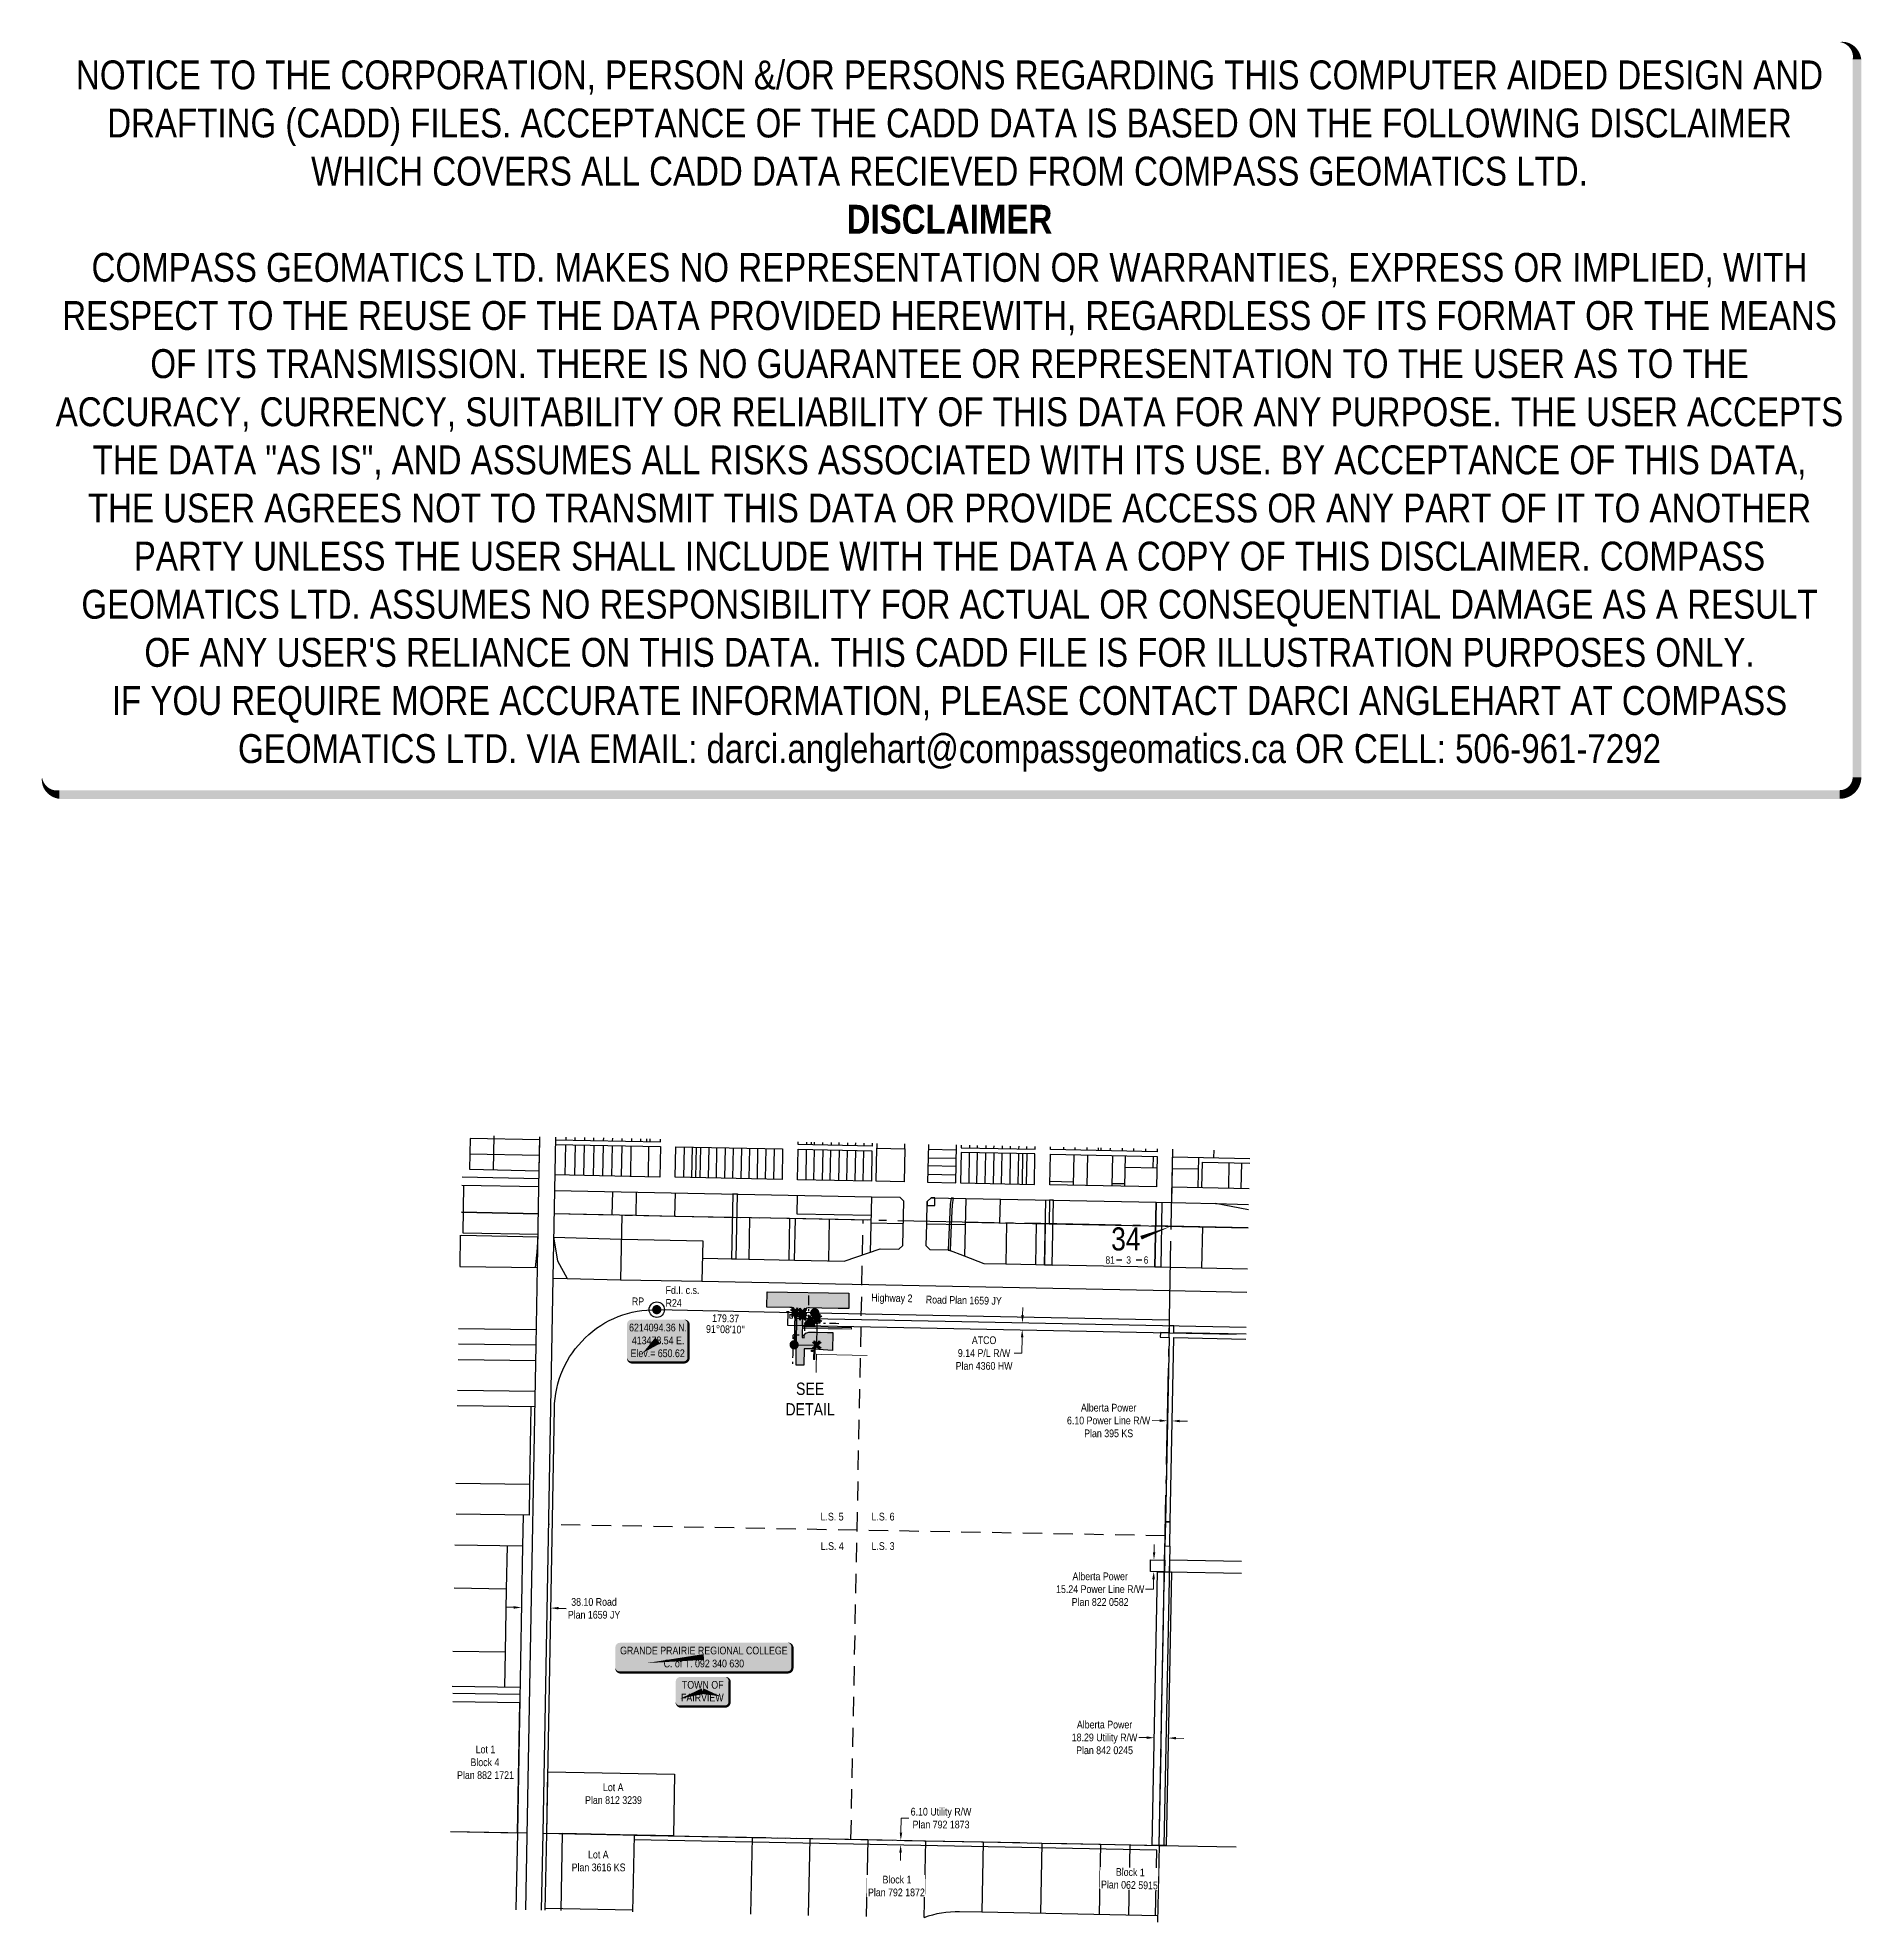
# Model space of a CAD drawing. Extents: x 412674 to 416801, y 6212064 to 6215747.
# Drawn here: x 412674 to 415043, y 6213299 to 6215747 of the extents above; entities that cross this region are included whole.
import ezdxf
from ezdxf.enums import TextEntityAlignment as Align

# ---------------------------------------------------------------- set-up
doc = ezdxf.new("R2010")
doc.units = 0
doc.header["$LTSCALE"] = 5
doc.header["$PDMODE"] = 3
doc.header["$PDSIZE"] = 5
for name, pattern in [('CENTERLINEX3', [5, 2.5, -1, 0.5, -1]), ('CENTERLINEX33', [6.5, 2.5, -1, 0.5, -1, 0.5, -1]), ('foc-LSD', [8, 5, -3]), ('foc-QUARTERLINE', [33, 25, -3, 2, -3])]:
    doc.linetypes.add(name, pattern=pattern)
doc.layers.get('Defpoints').update_dxf_attribs({"color": 9})
for name, color, linetype in [('10', 1, 'Continuous'), ('35', 37, 'Continuous'), ('9', 3, 'Continuous'), ('AS-CABLE', 224, 'foc-CABLE'), ('AS-FENCE-DASH', 48, 'foc-FENCE-DASH'), ('AS-OWNER', 7, 'Continuous'), ('AS-PIPE-AG-CLIENT LOW PRESSURE', 182, 'Continuous'), ('AS-POWER-EXISTING-T', 72, 'Continuous'), ('AS-POWER-T', 104, 'Continuous'), ('AS-ROADS', 254, 'Continuous'), ('AS-SYMBOL', 7, 'Continuous'), ('C-RW', 13, 'Continuous'), ('DETAIL-T', 7, 'Continuous'), ('F-RW', 190, 'Continuous'), ('L-BD', 7, 'Continuous'), ('L-MON', 1, 'Continuous'), ('L-QSEC', 8, 'foc-QUARTERLINE'), ('L-ROAD-T', 7, 'Continuous'), ('L-SECLBL', 7, 'Continuous'), ('L-SECTION-LSD', 7, 'foc-LSD'), ('L-TITLEDB', 4, 'Continuous'), ('L-TITLEDB-T', 4, 'Continuous'), ('P-PROPOSED', 10, 'Continuous')]:
    doc.layers.add(name, color=color, linetype=linetype)
for name, color, linetype, lineweight in [('AS-GENERAL', 48, 'Continuous', 18), ('C-RW-T', 13, 'Continuous', 9), ('EXISTING PIPE (EXIST OR HP)', 240, 'CENTERLINEX33', 20), ('F-RW-T', 190, 'Continuous', 9)]:
    doc.layers.add(name, color=color, linetype=linetype, lineweight=lineweight)
doc.layers.add('DISCLAIMER', color=7, linetype='Continuous', plot=False)
doc.layers.add('EXISTING PIPE IP', color=7, linetype='CENTERLINEX3', lineweight=30, true_color=0x3800e0)
doc.styles.add('100L', font='ARIALN.TTF', dxfattribs={"height": 11})
doc.styles.add('80', font='ARIALN.TTF', dxfattribs={"height": 10})
doc.styles.add('80CG', font='ARIALN.TTF', dxfattribs={"height": 10})
doc.styles.add('80L', font='ARIALN.TTF', dxfattribs={"height": 10})
doc.styles.add('foc-LtypeFont', font='ARIALN.TTF', dxfattribs={"height": 7.35})
doc.styles.add('SIMPLEX', font='ARIALN.TTF')
doc.linetypes.add('foc-CABLE', pattern='A,2,-1,["C",foc-LtypeFont,S=0.2,R=0,X=-0.625,Y=-0.75],-1.24,8', length=12.24)
doc.linetypes.add('foc-FENCE-DASH', pattern='A,0.5,-0.5,1,-0.5,1,-0.5,1,-0.5,1,-0.5,["X",foc-LtypeFont,S=0.2,R=0,X=-0.625,Y=-0.75],-0.5', length=7.5)
doc.dimstyles.new('Compass 5 000', dxfattribs={"dimscale": 5, "dimtxt": 9, "dimasz": 2, "dimexe": 0.2, "dimexo": 0.0625, "dimgap": 0.5, "dimtad": 0, "dimtih": 1, "dimtoh": 1, "dimzin": 0, "dimdsep": 46, "dimtxsty": '80CG', "dimcen": 0.1, "dimse1": 1, "dimse2": 1, "dimclrd": 256, "dimclrt": 256, "dimaunit": 1, "dimadec": 4, "dimazin": 0, "dimtfac": 0.06, "dimtofl": 0, "dimtmove": 0, "dimatfit": 1, "dimfxl": 0.2, "dimtolj": 1, "dimtzin": 0, "dimlwd": -1, "dimarcsym": 0})

msp = doc.modelspace()

# ---------------------------------------------------------------- texts
at = {"layer": 'DETAIL-T', "color": 3, "insert": (413677.744, 6213978.238), "char_height": 15.9935, "width": 63.61018, "attachment_point": 5, "style": '80CG'}
msp.add_mtext('SEE\\PDETAIL', dxfattribs=at)
at = {"layer": 'L-BD', "style": '80L'}
for s, p in [("91°08'10''", (413567.687, 6214068.846)), ('179.37', (413567.97, 6214083.087))]:
    msp.add_text(s, height=9.9959, rotation=358.8643, dxfattribs=at).set_placement(p, align=Align.MIDDLE)
at = {"layer": 'L-ROAD-T', "insert": (413757.28, 6214115.058), "char_height": 9.9959, "attachment_point": 1, "rotation": 358.864288, "style": '80L'}
msp.add_mtext_dynamic_manual_height_columns('Highway 2', width=52.97176, gutter_width=50, heights=[0], dxfattribs=at)
at = {"layer": 'L-TITLEDB-T', "insert": (413828.093, 6214112.588), "char_height": 9.99592, "attachment_point": 1, "rotation": 358.864288, "style": '80L'}
msp.add_mtext_dynamic_manual_height_columns('Road Plan 1659 JY', width=98.72892, gutter_width=50, heights=[0], dxfattribs=at)
at = {"layer": 'L-TITLEDB-T', "char_height": 9.99592, "attachment_point": 1, "style": '80L'}
for s, insert in [('\\pi25.471;Lot 1\\P\\pi18.666;Block 4\\P\\pi1.3059;Plan 882 1721', (413217.809, 6213528.045)), ('\\pi23.763;Lot A\\P\\pi0.50475;Plan 812 3239', (413384.839, 6213478.908)), ('\\pi23.763;Lot A\\P\\pi2.4583;Plan 3616 KS', (413365.45, 6213391.484))]:
    msp.add_mtext_dynamic_manual_height_columns(s, width=73.47653, gutter_width=50, heights=[0], dxfattribs=dict(at, insert=insert))

# ---------------------------------------------------------------- blocks, each defined once
blk = doc.blocks.new('fdia')
at = {"color": 255, "const_width": 1}
blk.add_lwpolyline([(-0.5, 0, 1), (0.5, 0, 1)], format="xyb", close=True, dxfattribs=at)
blk = doc.blocks.new('Fdiaa')
blk.add_blockref('fdia', (0, 0))
blk = doc.blocks.new('fdib')
at = {"color": 1, "const_width": 1.6}
blk.add_lwpolyline([(-0.4, 0, 1), (0.4, 0, 1)], format="xyb", close=True, dxfattribs=at)
at = {"color": 1}
blk.add_circle((0, 0), 0.8, dxfattribs=at)
blk = doc.blocks.new('Fdibb')
blk.add_blockref('fdib', (0, 0))
blk = doc.blocks.new('fdicc')
for name in ['Fdibb', 'Fdiaa']:
    blk.add_blockref(name, (0, 0))
blk = doc.blocks.new('FDI')
blk.add_blockref('fdicc', (0, 0))
blk = doc.blocks.new('*D422')
at = {"layer": 'Defpoints', "color": 0, "transparency": 16777216}
for p in [(414141.9, 6213950.1), (414141.9, 6213950), (414148, 6213950)]:
    blk.add_point(p, dxfattribs=at)
at = {"layer": 'F-RW-T', "transparency": 16777216}
for p, q in [((414131.9, 6213950.1), (414121.9, 6213950.3)), ((414158, 6213949.6), (414168, 6213949.4))]:
    blk.add_line(p, q, dxfattribs=at)
for points in [[(414131.9, 6213951.8), (414131.9, 6213948.5), (414141.9, 6213950)], [(414158, 6213951.3), (414157.9, 6213948), (414148, 6213949.8)]]:
    blk.add_solid(points, dxfattribs=at)
at = {"layer": 'F-RW-T', "transparency": 16777216, "insert": (414065.5, 6213950.3), "char_height": 10, "attachment_point": 5, "style": '80CG'}
blk.add_mtext('\\A1;Alberta Power\\P6.10 Power Line R/W\\PPlan 395 KS', dxfattribs=at)
blk = doc.blocks.new('*D423')
at = {"layer": 'C-RW-T', "transparency": 16777216}
for p, q in [((413953.7, 6214087.2), (413953.9, 6214097.2)), ((413953.1, 6214058.2), (413952.7, 6214037.9)), ((413952.7, 6214037.9), (413942.7, 6214037.9))]:
    blk.add_line(p, q, dxfattribs=at)
for points in [[(413951.4, 6214058.2), (413954.8, 6214058.2), (413953.3, 6214068.2)], [(413952, 6214087.3), (413955.3, 6214087.2), (413953.5, 6214077.2)]]:
    blk.add_solid(points, dxfattribs=at)
at = {"layer": 'Defpoints', "color": 0, "transparency": 16777216}
for p in [(413953.3, 6214068.2), (413959.6, 6214068.1), (413959.8, 6214077.1)]:
    blk.add_point(p, dxfattribs=at)
at = {"layer": 'C-RW-T', "transparency": 16777216, "insert": (413903.7, 6214037.9), "char_height": 10, "attachment_point": 5, "style": '80CG'}
blk.add_mtext('\\A1;ATCO\\P9.14 P/L R/W\\PPlan 4360 HW', dxfattribs=at)
blk = doc.blocks.new('*D424')
at = {"layer": 'Defpoints', "color": 0, "transparency": 16777216}
for p in [(414124.1, 6213754.1), (414198.1, 6213752.7), (414198.4, 6213767.9)]:
    blk.add_point(p, dxfattribs=at)
at = {"layer": 'F-RW-T', "transparency": 16777216}
for p, q in [((414124.6, 6213779.3), (414124.8, 6213789.3)), ((414123.6, 6213731.2), (414113.6, 6213731.2)), ((414123.9, 6213744.1), (414123.6, 6213731.2))]:
    blk.add_line(p, q, dxfattribs=at)
for points in [[(414122.9, 6213779.3), (414126.2, 6213779.3), (414124.4, 6213769.3)], [(414122.2, 6213744.1), (414125.6, 6213744), (414124.1, 6213754.1)]]:
    blk.add_solid(points, dxfattribs=at)
at = {"layer": 'F-RW-T', "transparency": 16777216, "insert": (414054.5, 6213731.2), "char_height": 10, "attachment_point": 5, "style": '80CG'}
blk.add_mtext('\\A1;Alberta Power\\P15.24 Power Line R/W\\PPlan 822 0582', dxfattribs=at)
blk = doc.blocks.new('*D425')
at = {"layer": 'Defpoints', "color": 0, "transparency": 16777216}
for p in [(413795.5, 6213405), (413800.6, 6213398.9), (413800.7, 6213404.9)]:
    blk.add_point(p, dxfattribs=at)
at = {"layer": 'F-RW-T', "transparency": 16777216}
for p, q in [((413795.7, 6213415), (413796.1, 6213433.8)), ((413796.1, 6213433.8), (413806.1, 6213433.8)), ((413795.2, 6213389), (413795, 6213379))]:
    blk.add_line(p, q, dxfattribs=at)
for points in [[(413794.1, 6213415.1), (413797.4, 6213415), (413795.5, 6213405)], [(413793.5, 6213389), (413796.9, 6213388.9), (413795.4, 6213399)]]:
    blk.add_solid(points, dxfattribs=at)
at = {"layer": 'F-RW-T', "transparency": 16777216, "insert": (413847.8, 6213433.8), "char_height": 10, "attachment_point": 5, "style": '80CG'}
blk.add_mtext('\\A1;6.10 Utility R/W\\PPlan 792 1873', dxfattribs=at)
blk = doc.blocks.new('*D426')
at = {"layer": 'Defpoints', "color": 0, "transparency": 16777216}
for p in [(413303.3, 6213735.5), (413341.4, 6213734.8), (413340.9, 6213706.7)]:
    blk.add_point(p, dxfattribs=at)
at = {"layer": 'L-TITLEDB-T', "transparency": 16777216}
for p, q in [((413292.8, 6213707.6), (413282.8, 6213707.8)), ((413350.9, 6213706.5), (413360.9, 6213706.3))]:
    blk.add_line(p, q, dxfattribs=at)
for points in [[(413292.8, 6213709.2), (413292.7, 6213705.9), (413302.8, 6213707.4)], [(413350.9, 6213708.2), (413350.8, 6213704.9), (413340.9, 6213706.7)]]:
    blk.add_solid(points, dxfattribs=at)
at = {"layer": 'L-TITLEDB-T', "transparency": 16777216, "insert": (413397, 6213706.3), "char_height": 10, "attachment_point": 5, "style": '80CG'}
blk.add_mtext('\\A1;38.10 Road\\PPlan 1659 JY', dxfattribs=at)
blk = doc.blocks.new('*U428')
h = blk.add_hatch(color=255)
edge = h.paths.add_edge_path()
edge.add_line((-29, -20), (29, -20))
edge.add_arc((29, -14), 6, 270, 360)
edge.add_line((35, -14), (35, 12.5))
edge.add_arc((29, 12.5), 6, 0, 90)
edge.add_line((29, 18.5), (-29, 18.5))
edge.add_arc((-29, 12.5), 6, 90, 180)
edge.add_line((-35, 12.5), (-35, -14))
edge.add_arc((-29, -14), 6, 180, 270)
at = {"color": 1, "flags": 128}
blk.add_lwpolyline([(-29, -20, 3, 3, 0), (29, -20, 3, 3, 0.414214), (35, -14, 3, 3, 0), (35, 12.5, 3, 0, 0.414214), (29, 18.5, 0, 0, 0), (-29, 18.5, 0, 0, 0.414214), (-35, 12.5, 0, 0, 0), (-35, -14, 0, 3, 0.414214)], format="xyseb", close=True, dxfattribs=at)
for points in [[(-29.2, -9.8, 0, 7.5, 0), (0, 0, 0, 0, 0)], [(22.9, -6.6, 0, 7.5, 0), (0, 0, 0, 0, 0)]]:
    blk.add_lwpolyline(points, format="xyseb", dxfattribs=at)
at = {"color": 1, "style": '80'}
blk.add_attdef('ENTER_TEXT_001', (-26.8, -4.9), '', height=10, dxfattribs=at)
blk = doc.blocks.new('L-SECLBL')
at = {"layer": '9', "color": 7}
for p, q in [((-5.1, -27.8), (-12.3, -27.8)), ((20.7, -27.8), (13.5, -27.8))]:
    blk.add_line(p, q, dxfattribs=at)
at = {"layer": '10', "color": 2, "style": 'SIMPLEX'}
blk.add_attdef('SEC', text='', height=30, dxfattribs=at).set_placement((0, 0), align=Align.MIDDLE)
at = {"layer": '10', "color": 5, "style": '80L'}
blk.add_attdef('TWP', text='', height=9.5, dxfattribs=at).set_placement((-14.4, -27.4), align=Align.MIDDLE_RIGHT)
blk.add_attdef('RGE', text='', height=9.5, dxfattribs=at).set_placement((3.6, -27.4), align=Align.MIDDLE_CENTER)
blk.add_attdef('MER', text='', height=9.5, dxfattribs=at).set_placement((23.2, -27.4), align=Align.MIDDLE_LEFT)
blk = doc.blocks.new('*U431')
h = blk.add_hatch(color=59)
edge = h.paths.add_edge_path()
edge.add_line((-109, -20), (109, -20))
edge.add_arc((109, -14), 6, 270, 360)
edge.add_line((115, -14), (115, 12.5))
edge.add_arc((109, 12.5), 6, 0, 90)
edge.add_line((109, 18.5), (-109, 18.5))
edge.add_arc((-109, 12.5), 6, 90, 180)
edge.add_line((-115, 12.5), (-115, -14))
edge.add_arc((-109, -14), 6, 180, 270)
at = {"color": 1, "flags": 128}
blk.add_lwpolyline([(-109, -20, 3, 3, 0), (109, -20, 3, 3, 0.414214), (115, -14, 3, 3, 0), (115, 12.5, 3, 0, 0.414214), (109, 18.5, 0, 0, 0), (-109, 18.5, 0, 0, 0.414214), (-115, 12.5, 0, 0, 0), (-115, -14, 0, 3, 0.414214)], format="xyseb", close=True, dxfattribs=at)
blk.add_lwpolyline([(-75.1, -8, 0, 7.5, 0), (0, 0, 0, 0, 0)], format="xyseb", dxfattribs=at)
at = {"color": 1, "style": '80'}
blk.add_attdef('ENTER_TEXT_001', (-36, -5), '', height=10, dxfattribs=at)
blk = doc.blocks.new('*D432')
at = {"layer": 'Defpoints', "color": 0, "transparency": 16777216}
for p in [(414124.7, 6213538.2), (414124.8, 6213542.9), (414143.1, 6213542.5)]:
    blk.add_point(p, dxfattribs=at)
at = {"layer": 'F-RW-T', "transparency": 16777216}
for p, q in [((414114.7, 6213538.4), (414104.7, 6213538.6)), ((414153, 6213537.7), (414163, 6213537.5))]:
    blk.add_line(p, q, dxfattribs=at)
for points in [[(414114.8, 6213540.1), (414114.7, 6213536.7), (414124.7, 6213538.2)], [(414153, 6213539.3), (414153, 6213536), (414143, 6213537.9)]]:
    blk.add_solid(points, dxfattribs=at)
at = {"layer": 'F-RW-T', "transparency": 16777216, "insert": (414060.2, 6213538.6), "char_height": 10, "attachment_point": 5, "style": '80CG'}
blk.add_mtext('\\A1;Alberta Power\\P18.29 Utility R/W\\PPlan 842 0245', dxfattribs=at)
blk = doc.blocks.new('RISER')
h = blk.add_hatch(color=255)
h.dxf.hatch_style = 1
edge = h.paths.add_edge_path()
edge.add_arc((0, 0), 0.7, 0, 360)
blk.add_hatch(color=48).paths.add_polyline_path([(0.58, -0.15), (-0.58, -0.15, 0.774597)])
at = {"color": 48}
blk.add_line((-0.58, -0.15), (0.58, -0.15), dxfattribs=at)
blk.add_circle((0, 0), 0.6, dxfattribs=at)
blk = doc.blocks.new('TEMP')
h = blk.add_hatch(color=255)
h.dxf.hatch_style = 1
h.paths.add_polyline_path([(0, 0.25), (-0.67, 1.15), (-0.67, 0.67), (-1.15, 0.67), (-0.25, 0), (-1.15, -0.67), (-0.67, -0.67), (-0.67, -1.15), (0, -0.25), (0.67, -1.15), (0.67, -0.67), (1.15, -0.67), (0.25, 0), (1.15, 0.67), (0.67, 0.67), (0.67, 1.15)])
h.paths.add_polyline_path([(0.57, 0.85), (0.57, 0.57), (0.85, 0.57), (0.08, 0), (0.85, -0.57), (0.57, -0.57), (0.57, -0.85), (0, -0.08), (-0.57, -0.85), (-0.57, -0.57), (-0.85, -0.57), (-0.08, 0), (-0.85, 0.57), (-0.57, 0.57), (-0.57, 0.85), (0, 0.08)], flags=16)
h = blk.add_hatch(color=1)
h.dxf.hatch_style = 1
h.paths.add_polyline_path([(0, 0.08), (-0.57, 0.85), (-0.57, 0.57), (-0.85, 0.57), (-0.08, 0), (-0.85, -0.57), (-0.57, -0.57), (-0.57, -0.85), (0, -0.08), (0.57, -0.85), (0.57, -0.57), (0.85, -0.57), (0.08, 0), (0.85, 0.57), (0.57, 0.57), (0.57, 0.85)])
at = {"color": 1}
for p, q in [((-0.08, 0), (0.08, 0)), ((0, 0.08), (0, -0.08))]:
    blk.add_line(p, q, dxfattribs=at)
at = {"color": 255, "flags": 128}
blk.add_lwpolyline([(-0.25, 0), (-1.15, 0.67), (-0.67, 0.67), (-0.67, 1.15), (0, 0.25), (0.67, 1.15), (0.67, 0.67), (1.15, 0.67), (0.25, 0), (1.15, -0.67), (0.67, -0.67), (0.67, -1.15), (0, -0.25), (-0.67, -1.15), (-0.67, -0.67), (-1.15, -0.67)], close=True, dxfattribs=at)
at = {"color": 1, "flags": 128}
blk.add_lwpolyline([(-0.08, 0), (-0.85, 0.57), (-0.57, 0.57), (-0.57, 0.85), (0, 0.08), (0.57, 0.85), (0.57, 0.57), (0.85, 0.57), (0.08, 0), (0.85, -0.57), (0.57, -0.57), (0.57, -0.85), (0, -0.08), (-0.57, -0.85), (-0.57, -0.57), (-0.85, -0.57)], close=True, dxfattribs=at)
blk = doc.blocks.new('RP')
at = {"layer": '35', "color": 3}
blk.add_circle((0, 0), 10, dxfattribs=at)
at = {"layer": '35', "color": 3, "style": '80'}
blk.add_attdef('RP_001', (-32.4, 5.8), '', height=10, dxfattribs=at)
blk = doc.blocks.new('*U460')
h = blk.add_hatch(color=254)
edge = h.paths.add_edge_path()
edge.add_line((-34, -28.5), (34, -28.5))
edge.add_arc((34, -22.5), 6, 270, 360)
edge.add_line((40, -22.5), (40, 21))
edge.add_arc((34, 21), 6, 0, 90)
edge.add_line((34, 27), (-34, 27))
edge.add_arc((-34, 21), 6, 90, 180)
edge.add_line((-40, 21), (-40, -22.5))
edge.add_arc((-34, -22.5), 6, 180, 270)
at = {"color": 1, "flags": 128}
blk.add_lwpolyline([(-34, -28.5, 3, 3, 0), (34, -28.5, 3, 3, 0.414214), (40, -22.5, 3, 3, 0), (40, 21, 3, 0, 0.414214), (34, 27, 0, 0, 0), (-34, 27, 0, 0, 0.414214), (-40, 21, 0, 0, 0), (-40, -22.5, 0, 3, 0.414214)], format="xyseb", close=True, dxfattribs=at)
blk.add_lwpolyline([(-19.4, -16.2, 0, 10, 0), (0, 0, 5, 5, 0)], format="xyseb", dxfattribs=at)
at = {"color": 1, "style": '80'}
blk.add_attdef('ENTER_TEXT_001', (-36, -5), '', height=10, dxfattribs=at)
blk = doc.blocks.new('Disclaimer_Legal')
at = {"layer": 'DISCLAIMER', "color": 254, "flags": 128}
blk.add_lwpolyline([(-3612.9, -1104.6, 37.5, 37.5, 0), (4096.1, -1104.6, 37.5, 37.5, 0.414214), (4171.1, -1029.6, 37.5, 37.5, 0), (4171.1, 2078.7, 37.5, 0, 0.414214), (4096.1, 2153.7, 0, 0, 0), (-3612.9, 2153.7, 0, 0, 0.414214), (-3687.9, 2078.7, 0, 0, 0), (-3687.9, -1029.6, 0, 37.5, 0.414214)], format="xyseb", close=True, dxfattribs=at)
at = {"layer": 'DISCLAIMER', "color": 254, "insert": (241.6, 533.9), "char_height": 125, "width": 7717.568, "attachment_point": 5, "style": '80'}
blk.add_mtext('NOTICE TO THE CORPORATION, PERSON &/OR PERSONS REGARDING THIS COMPUTER AIDED DESIGN AND DRAFTING (CADD) FILES. ACCEPTANCE OF THE CADD DATA IS BASED ON THE FOLLOWING DISCLAIMER WHICH COVERS ALL CADD DATA RECIEVED FROM COMPASS GEOMATICS LTD.\\P{\\fArial Narrow|b1|i0|c0|p34;DISCLAIMER}\\PCOMPASS GEOMATICS LTD. MAKES NO REPRESENTATION OR WARRANTIES, EXPRESS OR IMPLIED, WITH RESPECT TO THE REUSE OF THE DATA PROVIDED HEREWITH, REGARDLESS OF ITS FORMAT OR THE MEANS OF ITS TRANSMISSION. THERE IS NO GUARANTEE OR REPRESENTATION TO THE USER AS TO THE ACCURACY, CURRENCY, SUITABILITY OR RELIABILITY OF THIS DATA FOR ANY PURPOSE. THE USER ACCEPTS THE DATA "AS IS", AND ASSUMES ALL RISKS ASSOCIATED WITH ITS USE. BY ACCEPTANCE OF THIS DATA, THE USER AGREES NOT TO TRANSMIT THIS DATA OR PROVIDE ACCESS OR ANY PART OF IT TO ANOTHER PARTY UNLESS THE USER SHALL INCLUDE WITH THE DATA A COPY OF THIS DISCLAIMER. COMPASS GEOMATICS LTD. ASSUMES NO RESPONSIBILITY FOR ACTUAL OR CONSEQUENTIAL DAMAGE AS A RESULT OF ANY USER\'S RELIANCE ON THIS DATA. THIS CADD FILE IS FOR ILLUSTRATION PURPOSES ONLY.\\PIF YOU REQUIRE MORE ACCURATE INFORMATION, PLEASE CONTACT DARCI ANGLEHART AT COMPASS GEOMATICS LTD. VIA EMAIL: darci.anglehart@compassgeomatics.ca OR CELL: 506-961-7292', dxfattribs=at)

# ---------------------------------------------------------------- dimensions: what is measured, and where the dimension line sits
at = {"layer": 'C-RW-T'}
dim = msp.add_linear_dim(base=(413953.286, 6214068.192), p1=(413959.823, 6214077.106), p2=(413959.643, 6214068.066), angle=268.864289, text='ATCO\\P9.14 P/L R/W\\PPlan 4360 HW', dimstyle='Compass 5 000', dxfattribs=at)
dim.commit()
dim.dimension.update_dxf_attribs({"geometry": '*D423', "text_midpoint": (413903.746, 6214037.91), "dimtype": 161})
at = {"layer": 'F-RW-T'}
for p1, p2, distance, text, picture, middle in [((414147.984, 6213950.03), (414141.892, 6213950.148), 0.198, 'Alberta Power\\P6.10 Power Line R/W\\PPlan 395 KS', '*D422', (414065.528, 6213950.34)), ((414143.091, 6213542.515), (414124.814, 6213542.872), 4.658, 'Alberta Power\\P18.29 Utility R/W\\PPlan 842 0245', '*D432', (414060.239, 6213538.604))]:
    dim = msp.add_aligned_dim(p1=p1, p2=p2, distance=distance, text=text, dimstyle='Compass 5 000', dxfattribs=at)
    dim.commit()
    dim.dimension.update_dxf_attribs({"geometry": picture, "text_midpoint": middle})
for base, p1, p2, angle, text, picture, middle in [((414124.077, 6213754.076), (414198.374, 6213767.886), (414198.082, 6213752.656), 268.900876, 'Alberta Power\\P15.24 Power Line R/W\\PPlan 822 0582', '*D424', (414054.498, 6213731.224)), ((413795.525, 6213405.047), (413800.569, 6213398.852), (413800.689, 6213404.946), 88.874225, '6.10 Utility R/W\\PPlan 792 1873', '*D425', (413847.802, 6213433.84))]:
    dim = msp.add_linear_dim(base=base, p1=p1, p2=p2, angle=angle, text=text, dimstyle='Compass 5 000', dxfattribs=at)
    dim.commit()
    dim.dimension.update_dxf_attribs({"geometry": picture, "text_midpoint": middle, "dimtype": 161})
at = {"layer": 'L-TITLEDB-T'}
dim = msp.add_linear_dim(base=(413340.863, 6213706.698), p1=(413303.275, 6213735.518), p2=(413341.372, 6213734.829), angle=358.96282, text='38.10 Road\\PPlan 1659 JY', dimstyle='Compass 5 000', dxfattribs=at)
dim.commit()
dim.dimension.update_dxf_attribs({"geometry": '*D426', "text_midpoint": (413396.951, 6213706.336), "dimtype": 161})

# ---------------------------------------------------------------- hatches: boundary and pattern name
at = {"layer": 'AS-ROADS'}
h = msp.add_hatch(color=256, dxfattribs=at)
h.dxf.hatch_style = 1
h.paths.add_polyline_path([(413659.672, 6214044.846), (413660.009, 6214060.609), (413660.289, 6214074.003), (413660.522, 6214087.846), (413659.205, 6214092.838), (413657.625, 6214095.037), (413656.238, 6214096.765), (413654.552, 6214096.99), (413651.162, 6214096.973), (413621.673, 6214097.728), (413622.042, 6214117.717), (413728.195, 6214115.753), (413727.825, 6214095.765), (413714.183, 6214095.978), (413692.762, 6214096.396), (413676.833, 6214096.708), (413675.29, 6214096.733), (413673.646, 6214096.27), (413671.742, 6214094.836), (413670.042, 6214092.879), (413668.629, 6214090.78), (413668.112, 6214088.356), (413668.111, 6214085.339), (413667.885, 6214078.449), (413667.805, 6214077.283), (413667.462, 6214060.955), (413667.347, 6214058.275), (413669.932, 6214057.931), (413670.142, 6214061.004), (413672.231, 6214063.877), (413673.372, 6214064.418), (413676.074, 6214064.986), (413684.82, 6214065.237), (413700.168, 6214064.852), (413707.433, 6214064.809), (413706.587, 6214041.503), (413694.505, 6214042.177), (413684.424, 6214042.829), (413681.051, 6214043.478), (413670.055, 6214043.465), (413669.595, 6214022.177), (413659.47, 6214022.183), (413659.667, 6214044.59)])
h = msp.add_hatch(color=256, dxfattribs=at)
h.dxf.hatch_style = 1
h.paths.add_polyline_path([(413659.672, 6214044.846), (413660.009, 6214060.609), (413660.289, 6214074.003), (413660.513, 6214087.282), (413658.911, 6214087.309), (413658.496, 6214071.513), (413658.181, 6214052.653), (413657.963, 6214044.626), (413659.667, 6214044.59)])
h = msp.add_hatch(color=256, dxfattribs=at)
h.dxf.hatch_style = 1
h.paths.add_polyline_path([(413668.483, 6214072.8), (413672.769, 6214072.243), (413684.642, 6214071.939), (413701.279, 6214071.542), (413719.113, 6214071.34), (413731.517, 6214071.056), (413731.266, 6214068.968), (413719.177, 6214069.287), (413701.229, 6214069.566), (413684.765, 6214069.942), (413672.767, 6214070.167), (413668.322, 6214070.499)])
h = msp.add_hatch(color=256, dxfattribs=at)
h.dxf.hatch_style = 1
h.paths.add_polyline_path([(413684.328, 6214042.83), (413682.588, 6214042.839), (413682.239, 6214029.752), (413683.993, 6214029.709)])

# ---------------------------------------------------------------- linework, layer by layer
at = {"layer": 'AS-CABLE', "linetype": 'Continuous', "const_width": 0.1, "flags": 128}
msp.add_lwpolyline([(413682.531, 6214078.058), (413678.988, 6214077.431)], dxfattribs=at)
at = {"layer": 'AS-CABLE', "linetype": 'Continuous'}
msp.add_circle((413682.513, 6214078.074), 0.17, dxfattribs=at)
at = {"layer": 'AS-FENCE-DASH', "flags": 128}
msp.add_lwpolyline([(413683.206, 6214073.426), (413672.656, 6214073.552), (413672.715, 6214082.969), (413683.261, 6214083.094), (413683.143, 6214073.416)], dxfattribs=at)
at = {"layer": 'AS-GENERAL', "flags": 128}
for points in [[(413654.934, 6214083.164), (413655.281, 6214088.262), (413651.511, 6214088.605), (413651.203, 6214083.409)], [(413659.672, 6214044.846), (413660.009, 6214060.609), (413660.289, 6214074.003), (413660.513, 6214087.282), (413658.911, 6214087.309), (413658.496, 6214071.513), (413658.181, 6214052.653), (413657.963, 6214044.626), (413659.667, 6214044.59)], [(413668.483, 6214072.8), (413672.769, 6214072.243), (413684.642, 6214071.939), (413701.279, 6214071.542), (413719.113, 6214071.34), (413731.517, 6214071.056), (413731.266, 6214068.968), (413719.177, 6214069.287), (413701.229, 6214069.566), (413684.765, 6214069.942), (413672.767, 6214070.167), (413668.322, 6214070.499)], [(413674.241, 6214079.553), (413678.988, 6214079.553), (413678.988, 6214074.816), (413674.241, 6214074.816)], [(413679.426, 6214080.253), (413681.853, 6214080.253), (413681.853, 6214081.39), (413679.426, 6214081.39)], [(413684.328, 6214042.83), (413682.588, 6214042.839), (413682.239, 6214029.752), (413683.993, 6214029.709)]]:
    msp.add_lwpolyline(points, close=True, dxfattribs=at)
at = {"layer": 'AS-GENERAL'}
msp.add_lwpolyline([(413670.337, 6214076.615), (413670.614, 6214076.615), (413670.614, 6214076.241), (413670.337, 6214076.241)], close=True, dxfattribs=at)
at = {"layer": 'AS-GENERAL', "const_width": 0.25, "flags": 128}
msp.add_lwpolyline([(413673.668, 6214073.949), (413673.876, 6214073.809)], dxfattribs=at)
at = {"layer": 'AS-GENERAL', "flags": 128}
msp.add_lwpolyline([(413685.45, 6214012.629), (413685.65, 6214023.247), (413685.898, 6214033.337), (413685.993, 6214036.405), (413692.808, 6214036.212), (413751.654, 6214034.997)], dxfattribs=at)
at = {"layer": 'AS-PIPE-AG-CLIENT LOW PRESSURE', "flags": 128}
for points in [[(413674.086, 6214076.428), (413674.086, 6214076.428), (413674.054, 6214075.306), (413674.241, 6214075.308)], [(413675.204, 6214079.526), (413674.902, 6214080.198), (413674.921, 6214080.489), (413675.431, 6214081.775)], [(413678.529, 6214080.751), (413678.357, 6214080.973), (413678.131, 6214081.024), (413677.625, 6214080.903)], [(413679.57, 6214078.043), (413678.988, 6214078.043)], [(413679.623, 6214075.813), (413678.988, 6214075.813)], [(413679.623, 6214075.813), (413679.485, 6214075.656)]]:
    msp.add_lwpolyline(points, dxfattribs=at)
at = {"layer": 'AS-POWER-EXISTING-T', "flags": 128}
msp.add_lwpolyline([(413681.078, 6214040.165), (413679.3, 6214040.176), (413679.313, 6214041.872), (413681.134, 6214041.807)], close=True, dxfattribs=at)
at = {"layer": 'AS-POWER-T'}
msp.add_lwpolyline([(413682.253, 6214076.174), (413682.479, 6214076.174), (413682.479, 6214075.878), (413682.253, 6214075.878)], close=True, dxfattribs=at)
at = {"layer": 'AS-ROADS', "flags": 128}
msp.add_lwpolyline([(413659.672, 6214044.846), (413660.009, 6214060.609), (413660.289, 6214074.003), (413660.522, 6214087.846), (413659.205, 6214092.838), (413657.625, 6214095.037), (413656.238, 6214096.765), (413654.552, 6214096.99), (413651.162, 6214096.973), (413621.673, 6214097.728), (413622.042, 6214117.717), (413728.195, 6214115.753), (413727.825, 6214095.765), (413714.183, 6214095.978), (413692.762, 6214096.396), (413676.833, 6214096.708), (413675.29, 6214096.733), (413673.646, 6214096.27), (413671.742, 6214094.836), (413670.042, 6214092.879), (413668.629, 6214090.78), (413668.112, 6214088.356), (413668.111, 6214085.339), (413667.885, 6214078.449), (413667.805, 6214077.283), (413667.462, 6214060.955), (413667.347, 6214058.275), (413669.932, 6214057.931), (413670.142, 6214061.004), (413672.231, 6214063.877), (413673.372, 6214064.418), (413676.074, 6214064.986), (413684.82, 6214065.237), (413700.168, 6214064.852), (413707.433, 6214064.809), (413706.587, 6214041.503), (413694.505, 6214042.177), (413684.424, 6214042.829), (413681.051, 6214043.478), (413670.055, 6214043.465), (413669.595, 6214022.177), (413659.47, 6214022.183), (413659.667, 6214044.59)], close=True, dxfattribs=at)
at = {"layer": 'C-RW', "flags": 128}
for points in [[(413648.643, 6214090.985), (413648.313, 6214074.238), (414231.084, 6214062.685)], [(413657.778, 6214090.805), (413657.628, 6214083.191), (414244.234, 6214071.486)]]:
    msp.add_lwpolyline(points, dxfattribs=at)
at = {"layer": 'EXISTING PIPE (EXIST OR HP)', "linetype": 'Continuous', "flags": 128}
for points in [[(413677.799, 6214081.785), (413677.625, 6214080.903), (413677.519, 6214080.442), (413677.537, 6214080.076), (413677.709, 6214079.804), (413678.927, 6214079.711), (413679.089, 6214080.516), (413679.231, 6214080.547)], [(413679.237, 6214081.856), (413678.865, 6214081.87), (413678.622, 6214082.233), (413678.208, 6214082.303)], [(413679.208, 6214081.099), (413678.936, 6214081.053), (413678.795, 6214081.942)]]:
    msp.add_lwpolyline(points, dxfattribs=at)
at = {"layer": 'EXISTING PIPE IP', "flags": 128}
for points in [[(413679.623, 6214075.813), (413683.922, 6214075.885), (413684.213, 6214076.263), (413684.13, 6214079.62), (413683.888, 6214082.498), (413683.401, 6214083.975), (413682.519, 6214084.633), (413678.219, 6214084.76), (413669.697, 6214084.841), (413657.767, 6214085.507), (413656.918, 6214088.331), (413655.545, 6214091.364), (413653.635, 6214091.709), (413646.968, 6214091.713)], [(413675.42, 6214112.596), (413675.575, 6214093.103), (413675.593, 6214091.762), (413675.4, 6214087.525), (413675.446, 6214082.922), (413675.494, 6214081.717)], [(413674.086, 6214076.428), (413672.934, 6214076.505), (413671.007, 6214076.373), (413670.391, 6214074.314), (413670.487, 6214069.059), (413670.442, 6214066.493), (413670.461, 6214062.669), (413670.059, 6214061.424), (413669.531, 6214061.124), (413668.114, 6214060.914), (413660.608, 6214061.199), (413658.153, 6214061.505), (413656.911, 6214061.624), (413656.032, 6214061.504), (413655.265, 6214060.623), (413655.219, 6214059.144), (413655.334, 6214051.856), (413655.063, 6214036.316), (413654.735, 6214021.795)], [(413715.197, 6214075.994), (413711.069, 6214076.305), (413696.444, 6214076.423), (413692.033, 6214076.597), (413688.674, 6214076.627), (413687.286, 6214076.4), (413686.073, 6214076.515), (413684.86, 6214076.83), (413681.068, 6214079.413), (413678.34, 6214080.833)]]:
    msp.add_lwpolyline(points, dxfattribs=at)
at = {"layer": 'F-RW', "flags": 128}
for points in [[(413324.353, 6214191.958), (413226.884, 6214193.892), (413227.98, 6214255.765)], [(414244.056, 6214062.388), (414150.211, 6214064.288), (414150.386, 6214073.329), (414144.294, 6214073.45), (414144.118, 6214064.409), (414132.743, 6214064.634), (414132.62, 6214058.445), (414143.998, 6214058.219), (414139.332, 6213818.757), (414145.424, 6213818.639), (414150.09, 6214058.099), (414243.937, 6214056.238)], [(414238.303, 6213767.12), (414144.455, 6213768.92), (414144.159, 6213753.691), (414238.007, 6213751.89)], [(413300.898, 6213603.647), (413212.866, 6213604.728)], [(413300.736, 6213594.652), (413213.578, 6213595.723)], [(414126.308, 6213307.113), (414127.977, 6213392.422), (413449.338, 6213405.752)]]:
    msp.add_lwpolyline(points, dxfattribs=at)
for points in [[(413581.656, 6214160.297), (413583.278, 6214244.553), (413577.28, 6214244.672), (413575.659, 6214160.413)], [(413860.843, 6214239.056), (413859.544, 6214230.841), (413857.152, 6214171.604), (413857.942, 6214171.588), (413860.119, 6214170.75), (413861.509, 6214205.157), (413862.535, 6214230.55), (413863.87, 6214238.995)], [(413988.892, 6214236.515), (413988.259, 6214205.904), (413983.26, 6214206.004), (413982.15, 6214152.368), (413992.148, 6214152.169), (413993.891, 6214236.416)], [(414127.291, 6214233.773), (414134.788, 6214233.624), (414133.168, 6214149.37), (414125.67, 6214149.519)], [(413657.491, 6214158.803), (413658.567, 6214212.426), (413651.069, 6214212.575), (413649.993, 6214158.952)], [(414144.813, 6213787.273), (414145.424, 6213818.639), (414139.332, 6213818.757), (414138.72, 6213787.391)], [(414144.813, 6213787.273), (414137.234, 6213398.335), (414131.142, 6213398.455), (414138.72, 6213787.391)], [(414138.066, 6213753.808), (414119.785, 6213754.159), (414120.079, 6213769.39), (414138.363, 6213769.038)], [(414128.928, 6213753.983), (414147.205, 6213753.632), (414140.281, 6213398.275), (414122.003, 6213398.634)]]:
    msp.add_lwpolyline(points, close=True, dxfattribs=at)
at = {"layer": 'L-QSEC', "flags": 128}
for points in [[(414146.811, 6214202.763), (414148.757, 6214302.703)], [(413324.79, 6214219.047), (413224.851, 6214221.093)], [(414246.753, 6214200.77), (413344.895, 6214218.648)], [(414131.142, 6213398.453), (414146.81, 6214202.751)], [(413210.349, 6213416.627), (413310.117, 6213414.582)], [(413330.394, 6213414.184), (414131.142, 6213398.453)], [(414131.142, 6213398.453), (414129.188, 6213298.515)], [(414131.142, 6213398.453), (414231.082, 6213396.492)]]:
    msp.add_lwpolyline(points, dxfattribs=at)
at = {"layer": 'L-SECLBL', "flags": 128}
msp.add_lwpolyline([(414146.811, 6214202.763, 0, 5, 0), (414107.508, 6214187.751, 0, 0, 0)], format="xyseb", dxfattribs=at)
at = {"layer": 'L-SECTION-LSD', "flags": 128}
for points in [[(413730.768, 6213406.319), (413746.714, 6214210.683)], [(414138.976, 6213800.602), (413337.646, 6213815.097)]]:
    msp.add_lwpolyline(points, dxfattribs=at)
at = {"layer": 'L-TITLEDB'}
for p, q in [((413478.538, 6214094.358), (413657.778, 6214090.805)), ((413683.789, 6214090.289), (414144.125, 6214081.163))]:
    msp.add_line(p, q, dxfattribs=at)
at = {"layer": 'L-TITLEDB', "color": 2}
msp.add_line((413657.778, 6214090.805), (413667.811, 6214090.606), dxfattribs=at)
at = {"layer": 'L-TITLEDB', "flags": 128}
for points in [[(413326.634, 6214314.845), (413236.2, 6214316.624), (413235.442, 6214276.706), (413325.863, 6214274.793)], [(413503.396, 6214305.853), (413641.995, 6214303.107), (413641.205, 6214263.517), (413502.601, 6214266.264)], [(413662.1, 6214302.709), (413758.049, 6214300.808), (413757.261, 6214261.219), (413661.311, 6214263.119)], [(413969.763, 6214296.612), (413873.814, 6214298.513), (413873.033, 6214258.925), (413968.982, 6214257.021)], [(414127.686, 6214253.876), (413989.087, 6214256.622), (413989.868, 6214296.213), (414128.47, 6214293.463)], [(413829.719, 6214229.664), (413839.706, 6214229.485), (413839.902, 6214239.471), (413834.909, 6214239.57), (413829.822, 6214234.672)], [(413657.778, 6214090.805), (413657.628, 6214083.19), (413683.638, 6214082.675), (413683.789, 6214090.289)], [(413667.724, 6214086.239), (413667.479, 6214073.858), (413686.954, 6214073.472), (413687.126, 6214082.605), (413683.706, 6214085.936)], [(413337.013, 6213494.036), (413501.666, 6213490.802), (413500.232, 6213410.847), (413335.572, 6213414.082)]]:
    msp.add_lwpolyline(points, close=True, dxfattribs=at)
for points in [[(413266.738, 6214320.177), (413265.902, 6214276.061)], [(413308.224, 6213314.641), (413313.694, 6213603.49), (413321.753, 6214048.513), (413323.581, 6214149.058), (413325.459, 6214253.775), (413326.713, 6214318.989)], [(413346.843, 6214318.59), (413343.434, 6214135.093), (413330.394, 6213414.184), (413328.401, 6213314.245)], [(413346.751, 6214315.052), (413483.413, 6214312.345), (413483.484, 6214315.883)], [(413360.366, 6214318.322), (413360.294, 6214314.785)], [(413372.478, 6214314.543), (413372.55, 6214318.081)], [(413384.734, 6214317.839), (413384.662, 6214314.301)], [(413396.845, 6214314.06), (413396.917, 6214317.598)], [(413409.102, 6214317.357), (413409.03, 6214313.818)], [(413421.214, 6214313.576), (413421.285, 6214317.115)], [(413433.398, 6214313.336), (413433.469, 6214316.874)], [(413445.653, 6214316.632), (413445.582, 6214313.094)], [(413457.765, 6214312.853), (413457.836, 6214316.391)], [(413465.208, 6214316.245), (413465.137, 6214312.708)], [(413469.95, 6214312.612), (413470.021, 6214316.15)], [(413758.241, 6214310.44), (413758.17, 6214306.899), (413662.222, 6214308.801), (413662.293, 6214312.341)], [(413672.954, 6214312.129), (413672.883, 6214308.59)], [(413679.045, 6214312.009), (413678.974, 6214308.469)], [(413683.544, 6214308.379), (413683.615, 6214311.918)], [(413694.205, 6214308.167), (413694.276, 6214311.707)], [(413326.247, 6214294.743), (413235.818, 6214296.513)], [(413346.634, 6214308.961), (413483.291, 6214306.251), (413482.496, 6214266.662), (413345.872, 6214269.368)], [(413359.367, 6214269.101), (413360.17, 6214308.692)], [(413372.354, 6214308.451), (413371.552, 6214268.86)], [(413383.737, 6214268.618), (413384.539, 6214308.209)], [(413396.722, 6214307.968), (413395.922, 6214268.377)], [(413408.907, 6214307.726), (413408.106, 6214268.136)], [(413420.293, 6214267.894), (413421.091, 6214307.485)], [(413433.274, 6214307.244), (413432.477, 6214267.653)], [(413444.662, 6214267.411), (413445.46, 6214307.002)], [(413467.973, 6214306.555), (413467.173, 6214266.965)], [(413514.057, 6214305.643), (413513.263, 6214266.052)], [(413523.925, 6214265.841), (413524.719, 6214305.431)], [(413529.256, 6214265.736), (413530.05, 6214305.325)], [(413535.381, 6214305.219), (413534.586, 6214265.63)], [(413546.042, 6214305.008), (413545.249, 6214265.419)], [(413555.91, 6214265.208), (413556.703, 6214304.798)], [(413567.365, 6214304.586), (413566.572, 6214264.995)], [(413577.234, 6214264.786), (413578.026, 6214304.375)], [(413588.688, 6214304.164), (413587.896, 6214264.574)], [(413598.558, 6214264.363), (413599.349, 6214303.952)], [(413609.22, 6214264.151), (413610.01, 6214303.741)], [(413619.881, 6214263.941), (413620.673, 6214303.53)], [(413630.544, 6214263.73), (413631.334, 6214303.319)], [(413672.761, 6214302.498), (413671.972, 6214262.909)], [(413682.633, 6214262.697), (413683.423, 6214302.287)], [(413694.083, 6214302.075), (413693.294, 6214262.486)], [(413703.955, 6214262.275), (413704.744, 6214301.863)], [(413704.936, 6214311.496), (413704.865, 6214307.956)], [(413715.406, 6214301.652), (413714.616, 6214262.064)], [(413715.527, 6214307.745), (413715.598, 6214311.285)], [(413725.278, 6214261.853), (413726.066, 6214301.441)], [(413726.258, 6214311.073), (413726.188, 6214307.534)], [(413736.727, 6214301.23), (413735.938, 6214261.641)], [(413736.848, 6214307.322), (413736.919, 6214310.862)], [(413746.599, 6214261.431), (413747.389, 6214301.018)], [(413747.58, 6214310.651), (413747.51, 6214307.111)], [(413800.772, 6214303.289), (413799.924, 6214260.374), (413763.353, 6214261.099), (413764.207, 6214303.981)], [(413764.334, 6214310.319), (413764.207, 6214303.981), (413800.772, 6214303.289), (413800.897, 6214309.595)], [(413831.359, 6214308.991), (413830.386, 6214259.77), (413866.94, 6214259.046), (413867.912, 6214308.267)], [(413831.019, 6214291.746), (413867.572, 6214291.021)], [(413867.782, 6214301.68), (413831.229, 6214302.404)], [(413874.004, 6214308.146), (413873.934, 6214304.605), (413969.883, 6214302.703), (413969.953, 6214306.246)], [(413884.475, 6214298.301), (413883.695, 6214258.714)], [(413884.665, 6214307.935), (413884.595, 6214304.394)], [(413894.356, 6214258.502), (413895.138, 6214298.09)], [(413895.257, 6214304.182), (413895.327, 6214307.724)], [(413905.018, 6214258.292), (413905.798, 6214297.879)], [(413905.988, 6214307.513), (413905.918, 6214303.971)], [(413916.459, 6214297.668), (413915.68, 6214258.081)], [(413916.579, 6214303.76), (413916.649, 6214307.302)], [(413926.342, 6214257.869), (413927.12, 6214297.455)], [(413927.31, 6214307.09), (413927.24, 6214303.549)], [(413937.782, 6214297.245), (413937.003, 6214257.658)], [(413937.901, 6214303.337), (413937.971, 6214306.879)], [(413948.443, 6214297.033), (413947.665, 6214257.446)], [(413948.632, 6214306.668), (413948.562, 6214303.125)], [(413953.453, 6214257.332), (413954.229, 6214296.919)], [(413959.103, 6214296.823), (413958.326, 6214257.236)], [(413959.222, 6214302.915), (413959.292, 6214306.457)], [(414128.659, 6214303.101), (414128.588, 6214299.556), (413989.988, 6214302.306), (413990.058, 6214305.847)], [(414006.813, 6214305.515), (414006.743, 6214301.974)], [(414020.327, 6214295.608), (414019.546, 6214256.018)], [(414021.974, 6214301.672), (414022.043, 6214305.214)], [(414037.272, 6214304.912), (414037.203, 6214301.369)], [(414037.824, 6214255.657), (414038.607, 6214295.246)], [(414052.43, 6214301.066), (414052.5, 6214304.61)], [(414055.546, 6214304.55), (414055.476, 6214301.005)], [(414067.668, 6214300.764), (414067.737, 6214304.308)], [(414070.593, 6214294.612), (414069.803, 6214255.022)], [(414082.967, 6214304.007), (414082.898, 6214300.462)], [(414086.562, 6214254.691), (414087.347, 6214294.279)], [(414098.128, 6214300.16), (414098.198, 6214303.705)], [(414113.429, 6214303.403), (414113.359, 6214299.859)], [(414123.346, 6214293.565), (414123.045, 6214278.335)], [(414147.407, 6214233.375), (414148.761, 6214302.703)], [(414148.574, 6214293.067), (414248.971, 6214290.888)], [(414181.902, 6214252.689), (414182.686, 6214292.328)], [(414201.954, 6214301.649), (414201.761, 6214291.913)], [(413225.675, 6214266.783), (413325.67, 6214264.741)], [(413830.597, 6214270.429), (413867.151, 6214269.705)], [(413867.362, 6214280.363), (413830.808, 6214281.087)], [(414128.168, 6214278.234), (414087.045, 6214279.05)], [(414148.277, 6214277.823), (414182.384, 6214277.078)], [(414186.775, 6214252.576), (414187.439, 6214286.13), (414248.85, 6214284.796)], [(414221.483, 6214251.768), (414222.148, 6214285.376)], [(414237.981, 6214285.032), (414237.314, 6214251.4)], [(413325.459, 6214253.775), (413225.477, 6214255.817)], [(413345.485, 6214249.263), (413757.344, 6214241.105), (413794.428, 6214240.379)], [(413420.667, 6214217.148), (413421.274, 6214247.762)], [(413451.891, 6214247.156), (413451.285, 6214216.542)], [(413502.025, 6214215.537), (413502.63, 6214246.151)], [(413537.695, 6214161.148), (413598.016, 6214159.981), (413657.491, 6214158.803), (413722.112, 6214157.523), (413768.691, 6214173.364), (413793.081, 6214172.882), (413798.179, 6214177.779), (413799.354, 6214235.276), (413794.428, 6214240.379)], [(413756.83, 6214216.591), (413660.902, 6214218.492), (413661.374, 6214243.007)], [(413757.344, 6214241.105), (413755.867, 6214169.003)], [(414245.708, 6214147.138), (414186.295, 6214148.315), (414125.67, 6214149.519), (413992.148, 6214152.169), (413970.886, 6214152.591), (413931.919, 6214153.362), (413903.846, 6214153.917), (413878.317, 6214163.744), (413857.942, 6214171.588), (413833.544, 6214172.076), (413828.647, 6214177.174), (413829.231, 6214205.802), (413829.822, 6214234.672), (413834.909, 6214239.57), (413879.836, 6214238.679), (413924.914, 6214237.785), (414127.291, 6214233.773), (414204.461, 6214232.049), (414247.343, 6214231.053)], [(413879.836, 6214238.679), (413878.317, 6214163.744)], [(413989.176, 6214261.155), (414019.636, 6214260.555)], [(414069.871, 6214258.406), (414086.629, 6214258.074)], [(414248.183, 6214251.148), (414147.799, 6214253.48)], [(413224.851, 6214221.091), (413324.79, 6214219.048)], [(413756.703, 6214210.492), (413651.069, 6214212.575), (413502.025, 6214215.537), (413451.285, 6214216.542), (413344.896, 6214218.65)], [(413433.066, 6214216.902), (413431.448, 6214133.286)], [(413924.274, 6214207.172), (413924.914, 6214237.785)], [(413982.15, 6214152.368), (413983.893, 6214236.614)], [(414127.291, 6214233.773), (414125.67, 6214149.519)], [(414247.206, 6214224.018), (414204.461, 6214232.049)], [(413223.309, 6214190.953), (413222.587, 6214150.401), (413323.581, 6214149.058)], [(413224.308, 6214190.94), (413324.29, 6214188.949)], [(413599.098, 6214213.573), (413598.016, 6214159.981)], [(413701.969, 6214157.921), (413703.05, 6214211.546)], [(413756.637, 6214207.247), (413798.759, 6214206.409)], [(413829.231, 6214205.802), (413879.155, 6214204.805)], [(413879.208, 6214208.065), (413988.259, 6214205.904), (414246.753, 6214200.781)], [(413932.977, 6214207), (413931.919, 6214153.362)], [(413970.886, 6214152.591), (413971.961, 6214206.227)], [(414187.376, 6214201.956), (414186.295, 6214148.315)], [(413321.132, 6214149.076), (413323.286, 6214169.134), (413324.29, 6214188.949)], [(413344.425, 6214188.587), (413349.68, 6214157.724), (413362.163, 6214134.734)], [(413344.425, 6214188.587), (413432.511, 6214186.068), (413538.157, 6214183.973), (413537.091, 6214131.194)], [(413343.434, 6214135.093), (413362.163, 6214134.734), (413431.448, 6214133.286), (413537.091, 6214131.194), (414145.184, 6214119.143), (414245.124, 6214117.161)], [(413221.16, 6214069.921), (413322.119, 6214068.623)], [(413220.807, 6214049.806), (413321.753, 6214048.513)], [(413220.452, 6214029.692), (413321.389, 6214028.404)], [(413320.291, 6213968.076), (413219.393, 6213969.36)], [(413320.657, 6213988.186), (413219.746, 6213989.459)], [(413315.111, 6213968.139), (413313.281, 6213867.593), (413312.549, 6213827.376), (413217.775, 6213828.53)], [(413217.571, 6213868.805), (413313.281, 6213867.593)], [(413304.933, 6213827.473), (413304.208, 6213787.265), (413216.138, 6213788.394)], [(413284.1, 6213787.522), (413283.089, 6213731.396), (413215.144, 6213732.62)], [(413304.208, 6213787.265), (413297.494, 6213414.841), (413295.501, 6213314.891)], [(413283.089, 6213731.396), (413281.614, 6213649.584), (413213.68, 6213650.438)], [(413281.614, 6213649.584), (413280.79, 6213603.893)], [(413210.349, 6213416.627), (413297.494, 6213414.841), (413300.536, 6213583.541), (413213.387, 6213585.112)], [(413447.434, 6213311.907), (413449.462, 6213411.845), (413355.677, 6213413.687), (413353.685, 6213313.748)], [(413449.462, 6213411.845), (413602.372, 6213408.842), (413600.364, 6213308.903)], [(413602.372, 6213408.842), (413677.365, 6213407.369), (413675.354, 6213307.43)], [(413677.365, 6213407.369), (413752.496, 6213405.893), (413750.488, 6213305.954)], [(413752.496, 6213405.893), (413827.454, 6213404.42), (413825.541, 6213304.57)], [(413827.454, 6213404.42), (413902.691, 6213402.942), (413900.935, 6213311.536)], [(413902.691, 6213402.942), (413978.841, 6213401.447), (413977.078, 6213310.041)], [(413978.841, 6213401.447), (414054.992, 6213399.951), (414053.222, 6213308.548)], [(414054.992, 6213399.951), (414093.053, 6213399.203), (414091.292, 6213307.801)], [(414093.053, 6213399.203), (414131.142, 6213398.455), (414129.188, 6213298.515)], [(413447.482, 6213314.26), (413333.629, 6213316.594)]]:
    msp.add_lwpolyline(points, dxfattribs=at)
for points in [[(413333.58, 6213314.143), (413335.572, 6213414.082), (413345.561, 6213966.192, -0.4147417), (413478.588, 6214094.26)], [(414129.355, 6213307.053), (413900.935, 6213311.536), (413871.952, 6213312.105, 0.09102976), (413825.301, 6213304.484, 0.09102976)]]:
    msp.add_lwpolyline(points, format="xyb", dxfattribs=at)
at = {"layer": 'P-PROPOSED', "flags": 128}
msp.add_lwpolyline([(413657.778, 6214090.805), (413656.949, 6214048.735), (413686.448, 6214048.15), (413686.95, 6214073.472), (413687.126, 6214082.605), (413683.706, 6214085.936), (413683.706, 6214085.936), (413667.724, 6214086.239), (413667.811, 6214090.606)], close=True, dxfattribs=at)

# ---------------------------------------------------------------- block references
ref = msp.add_blockref('*U428', (413538.122, 6213598.78))
ref.add_attrib('ENTER_TEXT_001', 'TOWN OF', (413511.185, 6213602.024), dxfattribs={"color": 1, "height": 10, "style": '80'})
ref.add_attrib('ENTER_TEXT_002', 'FAIRVIEW', (413510.008, 6213585.358), dxfattribs={"color": 1, "height": 10, "style": '80'})
at = {"layer": 'AS-OWNER'}
ref = msp.add_blockref('*U431', (413539.682, 6213643.155), dxfattribs=at)
ref.add_attrib('ENTER_TEXT_001', 'GRANDE PRAIRIE REGIONAL COLLEGE', (413430.822, 6213646.573), dxfattribs={"layer": '0', "color": 1, "height": 10, "style": '80'})
ref.add_attrib('ENTER_TEXT_002', 'C. of T. 092 340 630', (413487.462, 6213629.729), dxfattribs={"layer": '0', "color": 1, "height": 10, "style": '80'})
at = {"layer": 'AS-SYMBOL', "xscale": 0.99959227, "yscale": 0.99959227, "zscale": 0.99959227}
msp.add_blockref('RP', (413478.538, 6214094.358), dxfattribs=at).add_auto_attribs({'RP_001': 'RP'})
at = {"layer": 'AS-SYMBOL', "xscale": 4.997961349999995, "yscale": 4.997961349999995, "zscale": 4.997961349999995}
for p in [(413674.086, 6214076.428), (413677.799, 6214081.785), (413679.57, 6214078.043), (413679.623, 6214075.813)]:
    msp.add_blockref('RISER', p, dxfattribs=at)
at = {"layer": 'DETAIL-T'}
ref = msp.add_blockref('*U460', (413479.837, 6214054.352), dxfattribs=at)
ref.add_attrib('ENTER_TEXT_001', '6214094.36 N.', (413442.541, 6214066.124), dxfattribs={"layer": '0', "color": 1, "height": 10, "style": '80'})
ref.add_attrib('ENTER_TEXT_002', '413478.54 E.', (413446.18, 6214049.416), dxfattribs={"layer": '0', "color": 1, "height": 10, "style": '80'})
ref.add_attrib('ENTER_TEXT_003', 'Elev.= 650.62', (413444.492, 6214032.709), dxfattribs={"layer": '0', "color": 1, "height": 10, "style": '80'})
at = {"layer": 'DISCLAIMER', "xscale": 0.3, "yscale": 0.3, "zscale": 0.3}
msp.add_blockref('Disclaimer_Legal', (413786.292, 6215094.922), dxfattribs=at)
at = {"layer": 'L-MON'}
for name, p, xscale, yscale, zscale in [('FDI', (413478.538, 6214094.358), 4.999999999999994, 4.999999999999994, 4.999999999999994), ('TEMP', (413657.778, 6214090.805), 4.997961349999995, 4.997961349999995, 4.997961349999995), ('TEMP', (413667.724, 6214086.239), 4.997961349999995, 4.997961349999995, 4.997961349999995), ('TEMP', (413667.811, 6214090.606), 4.997961349999995, 4.997961349999995, 4.997961349999995), ('FDI', (413683.789, 6214090.289), 4.997961349999995, 4.997961349999995, 4.997961349999995), ('TEMP', (413683.706, 6214085.936), 4.997961349999995, 4.997961349999995, 4.997961349999995), ('TEMP', (413687.126, 6214082.605), 4.997961349999995, 4.997961349999995, 4.997961349999995), ('FDI', (413656.976, 6214048.738), 4.997961349999995, 4.997961349999995, 4.997961349999995), ('TEMP', (413686.448, 6214048.15), 4.997961349999995, 4.997961349999995, 4.997961349999995)]:
    msp.add_blockref(name, p, dxfattribs=dict(at, xscale=xscale, yscale=yscale, zscale=zscale))
at = {"layer": 'L-SECLBL'}
msp.add_blockref('L-SECLBL', (414087.901, 6214186.258), dxfattribs=at).add_auto_attribs({'SEC': '34', 'TWP': '81', 'RGE': '3', 'MER': '6'})

msp.set_redraw_order([(e.dxf.handle, doc.entitydb.next_handle()) for e in msp.query("TEXT MTEXT ATTDEF DIMENSION ARC_DIMENSION")])  # texts and dimensions are drawn at this point

# ---------------------------------------------------------------- next in the draw order: texts
at = {"layer": 'L-MON', "insert": (413489.967, 6214124.717), "char_height": 9.9959, "attachment_point": 1, "style": '80L', "bg_fill": 3, "box_fill_scale": 1.1, "bg_fill_color": 256, "bg_fill_transparency": 0}
msp.add_mtext_dynamic_manual_height_columns('Fd.I. c.s.\\PR24', width=43.06044, gutter_width=50, heights=[0], dxfattribs=at)
at = {"layer": 'L-SECTION-LSD', "attachment_point": 1, "style": '100L', "bg_fill": 3, "box_fill_scale": 1.5, "bg_fill_color": 256, "bg_fill_transparency": 0}
for s, width, insert, char_height in [('\\pi1.7703;L.S. 5', 30.40114, (413689.538, 6213830.507), 9.99592), ('L.S. 6', 30.48313, (413757.469, 6213830.507), 9.9959), ('\\pi1.9976;L.S. 4', 30.53989, (413689.538, 6213792.238), 9.99592), ('L.S. 3', 30.37591, (413757.469, 6213792.238), 9.9959)]:
    msp.add_mtext_dynamic_manual_height_columns(s, width=width, gutter_width=55, heights=[0], dxfattribs=dict(at, insert=insert, char_height=char_height))
at = {"layer": 'L-TITLEDB-T', "insert": (413752.309, 6213359.033), "char_height": 9.99592, "attachment_point": 1, "style": '80L', "bg_fill": 3, "box_fill_scale": 1.1, "bg_fill_color": 256, "bg_fill_transparency": 0}
msp.add_mtext_dynamic_manual_height_columns('\\pi19.443;Block 1\\P\\pi0.54907;Plan 792 1872', width=73.47653, gutter_width=50, heights=[0], dxfattribs=at)
at = {"layer": 'L-TITLEDB-T', "insert": (414055.569, 6213369.43), "char_height": 9.99592, "attachment_point": 1, "rotation": 358.874388, "style": '80L', "bg_fill": 3, "box_fill_scale": 1.1, "bg_fill_color": 256, "bg_fill_transparency": 0}
msp.add_mtext_dynamic_manual_height_columns('\\pi19.443;Block 1\\P\\pi0.4843;Plan 062 5915', width=73.47653, gutter_width=50, heights=[0], dxfattribs=at)

doc.saveas('drawing.dxf')
